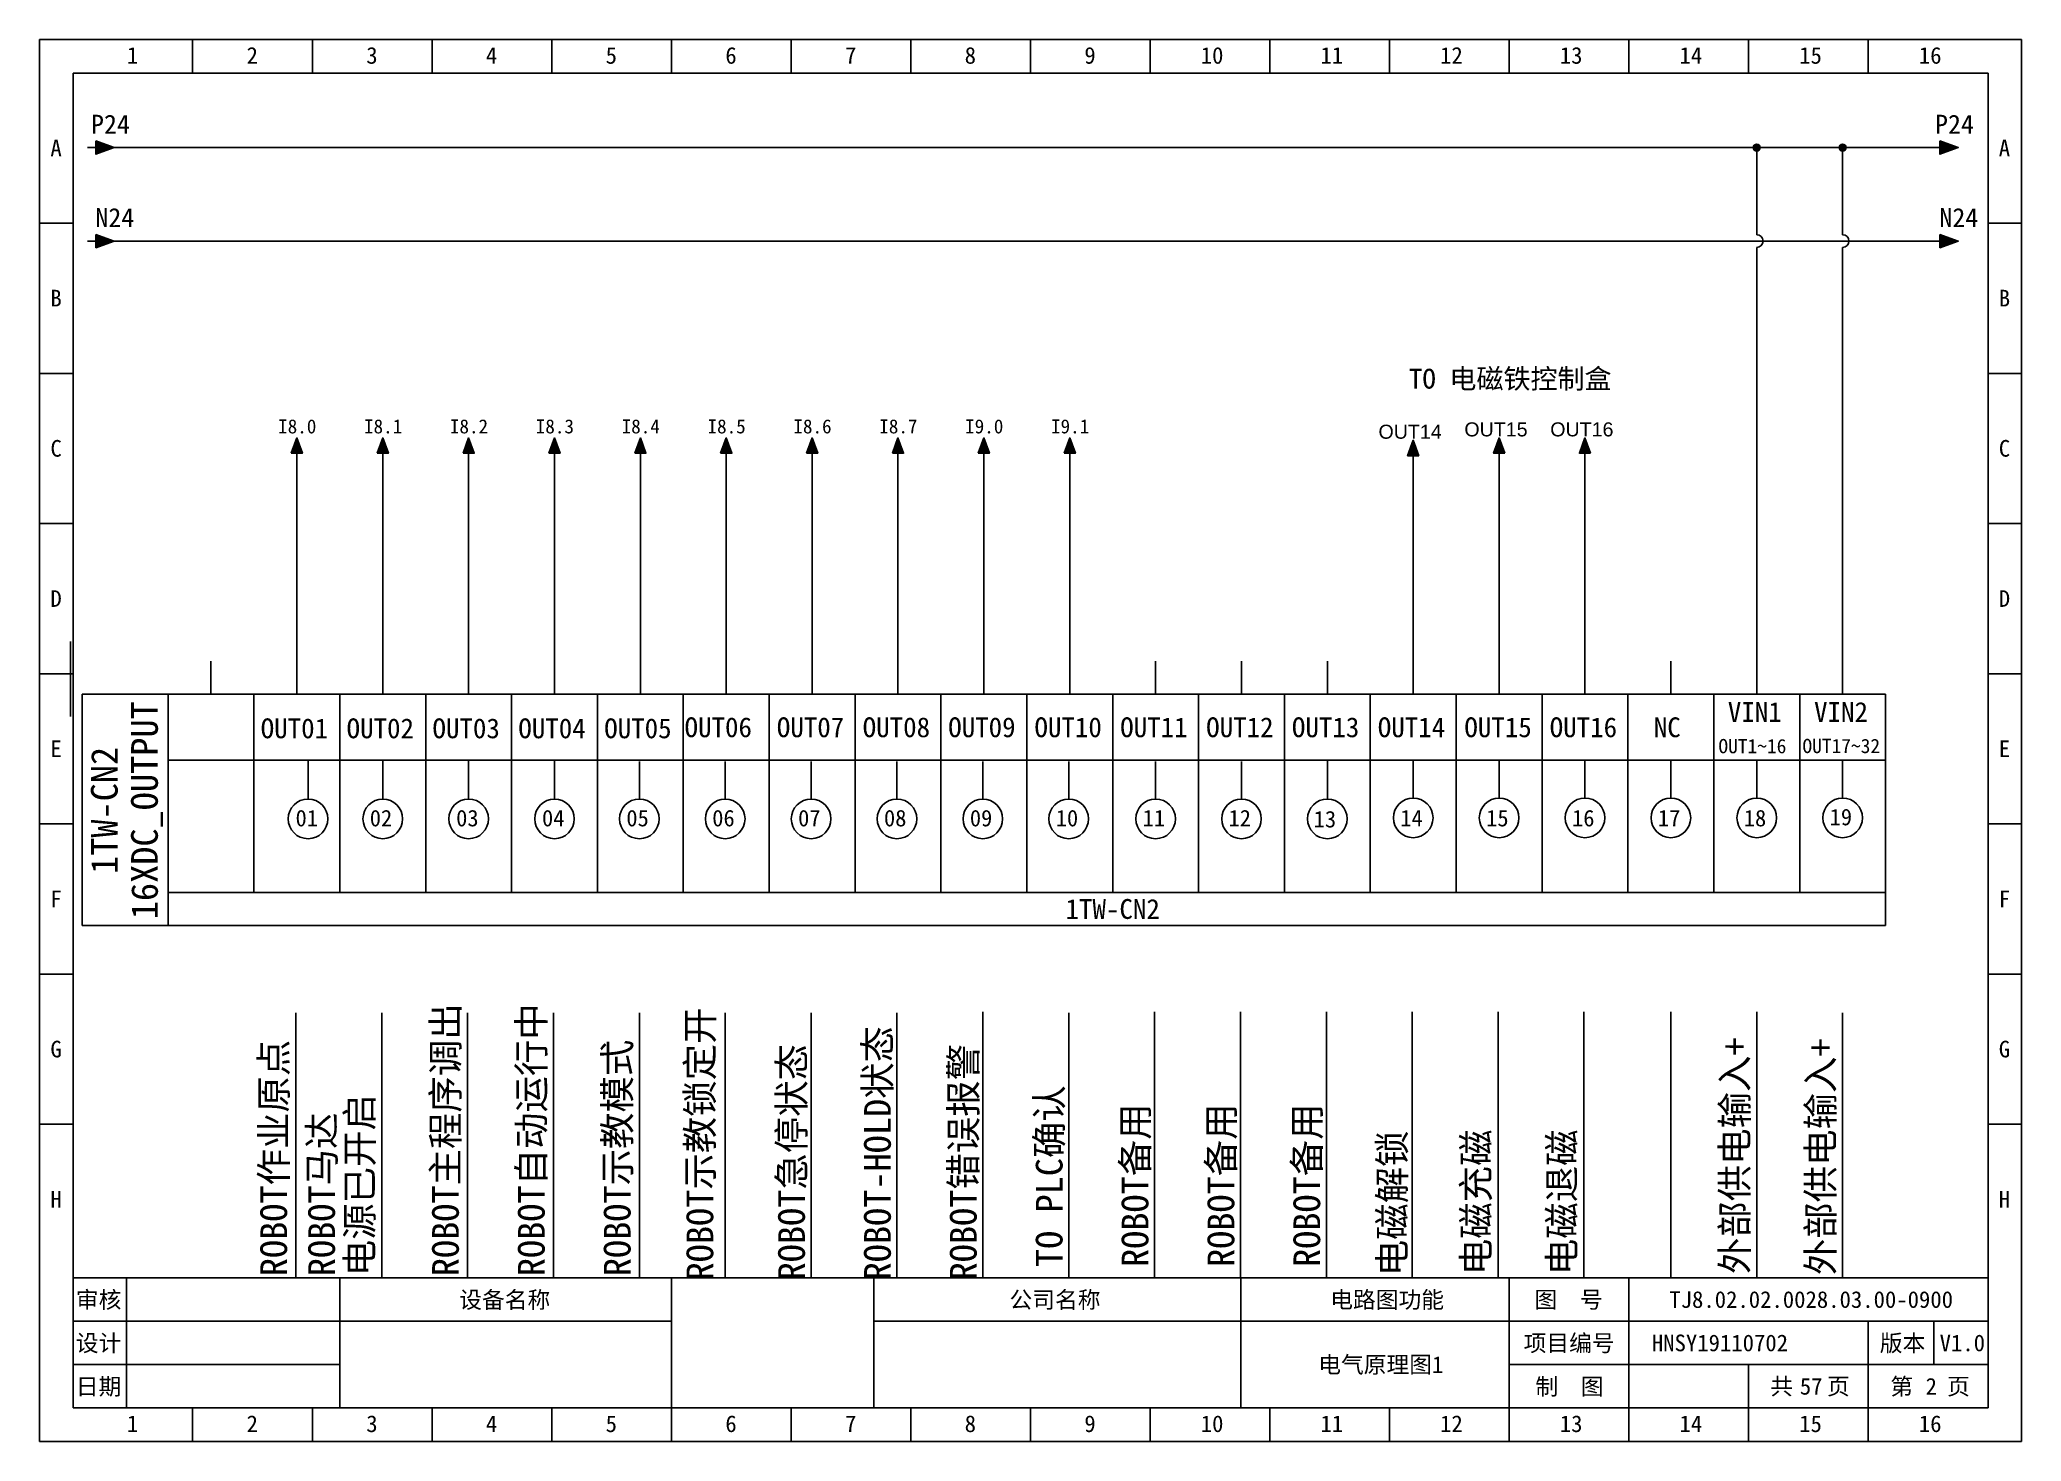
# Model space of a CAD drawing. Header units: millimetres. Extents: x 914 to 910632, y -176 to 682692.
# Drawn here: x 3910 to 4207, y 3046.2 to 3256.2 of the extents above; entities that cross this region are included whole.
import ezdxf
from ezdxf.enums import TextEntityAlignment as Align

# ---------------------------------------------------------------- set-up
doc = ezdxf.new("R2010")
doc.units = ezdxf.units.MM
doc.layers.add('EPLAN311', color=1, linetype='Continuous', lineweight=25)
doc.styles.get("Standard").update_dxf_attribs({"font": 'arial.ttf'})
doc.styles.add('宋体', font='')
doc.styles.get('宋体').set_extended_font_data('宋体')

msp = doc.modelspace()

# ---------------------------------------------------------------- texts
at = {"style": '宋体'}
for s, height, p in [('OUT01', 2.97, (3943.104, 3151.557)), ('OUT02', 2.97, (3955.974, 3151.557)), ('OUT03', 2.97, (3968.844, 3151.557)), ('OUT04', 2.97, (3981.714, 3151.557)), ('OUT05', 2.97, (3994.584, 3151.557)), ('OUT06', 2.97, (4006.626, 3151.716)), ('OUT07', 2.97, (4020.453, 3151.716)), ('OUT08', 2.97, (4033.323, 3151.716)), ('OUT09', 2.97, (4046.136, 3151.716)), ('OUT10', 2.97, (4059.063, 3151.716)), ('OUT11', 2.97, (4071.909, 3151.716)), ('OUT12', 2.97, (4084.795, 3151.716)), ('OUT13', 2.97, (4097.649, 3151.716)), ('OUT14', 2.97, (4110.519, 3151.716)), ('OUT15', 2.97, (4123.496, 3151.716)), ('OUT16', 2.97, (4136.283, 3151.716)), ('NC', 2.97, (4151.885, 3151.716)), ('VIN1', 2.97, (4162.976, 3154.01)), ('VIN2', 2.97, (4175.904, 3154.01)), ('OUT1~16', 2.1384, (4161.57, 3149.309)), ('OUT17~32', 2.1384, (4174.164, 3149.331)), ('01', 2.475, (3948.322, 3138.356)), ('02', 2.475, (3959.447, 3138.355)), ('03', 2.475, (3972.392, 3138.355)), ('04', 2.475, (3985.262, 3138.356)), ('05', 2.475, (3997.901, 3138.355)), ('06', 2.475, (4010.771, 3138.355)), ('07', 2.475, (4023.641, 3138.355)), ('08', 2.475, (4036.511, 3138.355)), ('09', 2.475, (4049.381, 3138.355)), ('10', 2.475, (4062.251, 3138.355)), ('11', 2.475, (4075.277, 3138.355)), ('12', 2.475, (4088.147, 3138.355)), ('13', 2.475, (4100.91, 3138.196)), ('14', 2.475, (4113.887, 3138.355)), ('15', 2.475, (4126.757, 3138.355)), ('16', 2.475, (4139.627, 3138.355)), ('17', 2.475, (4152.497, 3138.355)), ('18', 2.475, (4165.367, 3138.355)), ('19', 2.475, (4178.237, 3138.515))]:
    msp.add_text(s, height=height, dxfattribs=at).set_placement(p)
at = {"color": 0, "style": '宋体'}
for s, rotation, p in [('ROBOT主程序调出', 89.99653, (3972.793, 3070.961)), ('ROBOT自动运行中', 89.99653, (3985.663, 3070.961)), ('ROBOT示教锁定开', 90, (4010.924, 3070.321)), ('ROBOT-HOLD状态', 89.99653, (4037.531, 3070.327)), ('ROBOT作业原点', 89.99653, (3947.053, 3070.961)), ('ROBOT示教模式', 89.99653, (3998.533, 3070.961)), ('ROBOT急停状态', 89.99653, (4024.661, 3070.327)), ('ROBOT错误报警', 89.99653, (4050.401, 3070.327)), ('TO PLC确认', 89.99653, (4063.271, 3072.335)), ('ROBOT马达', 89.99653, (3954.234, 3070.961)), ('电源已开启', 89.99653, (3959.923, 3070.961)), ('ROBOT备用', 89.99653, (4076.141, 3072.335)), ('ROBOT备用', 89.99653, (4089.011, 3072.335)), ('ROBOT备用', 89.99653, (4101.881, 3072.335))]:
    msp.add_text(s, height=4, rotation=rotation, dxfattribs=at).set_placement(p)
at = {"style": '宋体'}
for s, p in [('外部供电输入+', (4165.998, 3071.28)), ('外部供电输入+', (4178.868, 3071.12)), ('电磁解锁', (4114.653, 3070.961)), ('电磁充磁', (4127.233, 3071.12)), ('电磁退磁', (4140.103, 3071.12))]:
    msp.add_text(s, height=4, rotation=89.99653, dxfattribs=at).set_placement(p)
at = {"char_height": 2.97, "attachment_point": 5, "style": '宋体'}
for s, width, insert in [('TO 电磁铁控制盒', 47.4123, (4130.37, 3205.263)), ('1TW-CN2', 2.52587, (4070.788, 3125.955))]:
    msp.add_mtext_dynamic_manual_height_columns(s, width=width, gutter_width=12.5, heights=[0], dxfattribs=dict(at, insert=insert))
at = {"style": '宋体'}
for tag, p in [('16XDC_OUTPUT', (3925.681, 3140.766)), ('1TW-CN2', (3919.665, 3140.746))]:
    msp.add_attdef(tag, text='封页', height=4, rotation=90, dxfattribs=at).set_placement(p, align=Align.MIDDLE_CENTER)
for tag, text, p in [('TJ8.02.02.0028.03.00-0900', 'TJ8.01.01.0181.00.01-0900', (4175.471, 3067.469)), ('HNSY19110702', 'HNSY19110702', (4161.799, 3060.969)), ('V1.0', '1.0', (4198.122, 3060.969)), ('电气原理图1', '封页', (4110.971, 3057.719)), ('57', '01', (4175.471, 3054.469)), ('2', '01', (4193.471, 3054.469))]:
    msp.add_attdef(tag, text=text, height=2.5, dxfattribs=at).set_placement(p, align=Align.MIDDLE_CENTER)

# ---------------------------------------------------------------- blocks, each defined once
blk = doc.blocks.new('EPLSYM_LibrarySPECIAL_Symbol8_Variant0_Placement1')
at = {"linetype": 'Continuous', "lineweight": 25, "ltscale": 4}
blk.add_hatch(color=1, dxfattribs=at).paths.add_polyline_path([(-0.75, 1), (2, 0), (-0.75, -1)], flags=0)
at = {"color": 1, "linetype": 'Continuous', "lineweight": 25, "ltscale": 4}
blk.add_line((-2, 0), (-0.75, 0), dxfattribs=at)
blk.add_lwpolyline([(-0.75, 1), (2, 0), (-0.75, -1)], close=True, dxfattribs=at)
at = {"color": 5}
blk.add_attdef('70_20010', text='', height=2.85, dxfattribs=at).set_placement((3, 0), align=Align.MIDDLE_LEFT)
at = {"color": 73}
for tag, p in [('70_24350', (33.76, 0)), ('70_24300', (72.31, 0))]:
    blk.add_attdef(tag, text='', height=2.06, dxfattribs=at).set_placement(p, align=Align.MIDDLE_LEFT)
blk = doc.blocks.new('箭头下')
at = {"layer": 'EPLAN311', "linetype": 'Continuous', "lineweight": 25, "ltscale": 4}
blk.add_hatch(color=1, dxfattribs=at).paths.add_polyline_path([(-0.7, -0.875), (0, -2.8), (0.7, -0.875)], flags=0)
at = {"layer": 'EPLAN311', "color": 1, "linetype": 'Continuous', "lineweight": 25, "ltscale": 4}
blk.add_line((0, 0), (0, -0.875), dxfattribs=at)
blk.add_lwpolyline([(-0.7, -0.875), (0, -2.8), (0.7, -0.875)], close=True, dxfattribs=at)
at = {"color": 5}
blk.add_attdef('70_20010', text='', height=1.7535, dxfattribs=at).set_placement((0, -3.8507), align=Align.TOP_CENTER)
blk = doc.blocks.new('*U388')
blk.add_line((-2.5, 0), (2.5, 0))
blk = doc.blocks.new('*U389')
at = {"color": 0, "linetype": 'ByBlock', "lineweight": -2, "transparency": 16777216}
for p in [(0, 0), (0, -22.5), (0, -45), (0, -67.5), (0, -90), (0, -112.5), (0, -135)]:
    blk.add_blockref('*U388', p, dxfattribs=at)
blk = doc.blocks.new('*U390')
blk.add_line((-2.5, 0), (2.5, 0))
blk = doc.blocks.new('*U391')
at = {"color": 0, "linetype": 'ByBlock', "lineweight": -2, "transparency": 16777216}
for p in [(0, 0), (0, -22.5), (0, -45), (0, -67.5), (0, -90), (0, -112.5), (0, -135)]:
    blk.add_blockref('*U390', p, dxfattribs=at)
blk = doc.blocks.new('制图图框')
for p, q in [((-2700.08, 789.32), (-2403.08, 789.32)), ((-2700.08, 579.32), (-2700.08, 789.32)), ((-2700.08, 789.32), (-2700.08, 784.32)), ((-2700.08, 789.32), (-2695.08, 789.32)), ((-2677.15, 789.32), (-2677.15, 784.32)), ((-2659.21, 789.32), (-2659.21, 784.32)), ((-2641.27, 789.32), (-2641.27, 784.32)), ((-2623.33, 789.32), (-2623.33, 784.32)), ((-2605.4, 789.32), (-2605.4, 784.32)), ((-2587.46, 789.32), (-2587.46, 784.32)), ((-2569.52, 789.32), (-2569.52, 784.32)), ((-2551.58, 789.32), (-2551.58, 784.32)), ((-2533.65, 789.32), (-2533.65, 784.32)), ((-2515.71, 789.32), (-2515.71, 784.32)), ((-2497.77, 789.32), (-2497.77, 784.32)), ((-2479.83, 789.32), (-2479.83, 784.32)), ((-2461.9, 789.32), (-2461.9, 784.32)), ((-2443.96, 789.32), (-2443.96, 784.32)), ((-2426.02, 789.32), (-2426.02, 784.32)), ((-2403.08, 789.32), (-2403.08, 579.32)), ((-2403.08, 789.32), (-2403.08, 784.32)), ((-2695.08, 784.32), (-2408.08, 784.32)), ((-2695.08, 584.32), (-2695.08, 784.32)), ((-2408.08, 784.32), (-2408.08, 584.32)), ((-2408.08, 603.82), (-2695.08, 603.82)), ((-2687.08, 603.82), (-2687.08, 584.32)), ((-2655.08, 603.82), (-2655.08, 584.32)), ((-2655.08, 603.82), (-2655.08, 584.32)), ((-2605.4, 579.32), (-2605.4, 603.82)), ((-2575.08, 603.82), (-2575.08, 584.32)), ((-2575.08, 603.82), (-2575.08, 584.32)), ((-2575.08, 603.82), (-2575.08, 584.32)), ((-2520.08, 603.82), (-2520.08, 584.32)), ((-2479.83, 579.32), (-2479.83, 603.82)), ((-2461.9, 579.32), (-2461.9, 603.82)), ((-2655.08, 597.32), (-2695.08, 597.32)), ((-2605.4, 597.32), (-2655.08, 597.32)), ((-2408.08, 597.32), (-2575.08, 597.32)), ((-2426.02, 579.32), (-2426.02, 597.32)), ((-2416.18, 597.32), (-2416.18, 590.82)), ((-2655.08, 590.82), (-2695.08, 590.82)), ((-2408.08, 590.82), (-2479.83, 590.82)), ((-2443.96, 579.32), (-2443.96, 590.82)), ((-2695.08, 584.32), (-2408.08, 584.32)), ((-2677.15, 579.32), (-2677.15, 584.32)), ((-2659.21, 579.32), (-2659.21, 584.32)), ((-2641.27, 579.32), (-2641.27, 584.32)), ((-2623.33, 579.32), (-2623.33, 584.32)), ((-2587.46, 579.32), (-2587.46, 584.32)), ((-2569.52, 579.32), (-2569.52, 584.32)), ((-2551.58, 579.32), (-2551.58, 584.32)), ((-2533.65, 579.32), (-2533.65, 584.32)), ((-2515.71, 579.32), (-2515.71, 584.32)), ((-2497.77, 579.32), (-2497.77, 584.32)), ((-2403.08, 579.32), (-2700.08, 579.32))]:
    blk.add_line(p, q)
blk.add_blockref('*U389', (-2697.58, 761.82))
at = {"xscale": -1}
blk.add_blockref('*U391', (-2405.58, 761.82), dxfattribs=at)
at = {"style": '宋体'}
for s, p in [('1', (-2687.01, 785.71)), ('2', (-2669.07, 785.71)), ('3', (-2651.13, 785.71)), ('4', (-2633.2, 785.71)), ('5', (-2615.26, 785.71)), ('6', (-2597.32, 785.71)), ('7', (-2579.38, 785.71)), ('8', (-2561.45, 785.71)), ('9', (-2543.51, 785.71)), ('10', (-2526.07, 785.71)), ('11', (-2508.13, 785.71)), ('12', (-2490.2, 785.71)), ('13', (-2472.26, 785.71)), ('14', (-2454.32, 785.71)), ('15', (-2436.38, 785.71)), ('16', (-2418.45, 785.71)), ('A', (-2698.47, 771.84)), ('A', (-2406.47, 771.84)), ('B', (-2698.47, 749.34)), ('B', (-2406.47, 749.34)), ('C', (-2698.47, 726.84)), ('C', (-2406.47, 726.84)), ('D', (-2698.47, 704.34)), ('D', (-2406.47, 704.34)), ('E', (-2698.47, 681.84)), ('E', (-2406.47, 681.84)), ('F', (-2698.47, 659.34)), ('F', (-2406.47, 659.34)), ('G', (-2698.47, 636.84)), ('G', (-2406.47, 636.84)), ('H', (-2698.47, 614.34)), ('H', (-2406.47, 614.34)), ('审核', (-2694.65, 599.29)), ('设备名称', (-2637.2, 599.28)), ('公司名称', (-2554.73, 599.29)), ('电路图功能', (-2506.66, 599.29)), ('图  号', (-2476.05, 599.3)), ('设计', (-2694.66, 592.79)), ('项目编号', (-2477.68, 592.79)), ('版本', (-2424.3, 592.79)), ('日期', (-2694.66, 586.29)), ('制  图', (-2475.91, 586.28)), ('共   页', (-2440.72, 586.31)), ('第   页', (-2422.72, 586.3)), ('1', (-2687.01, 580.71)), ('2', (-2669.07, 580.71)), ('3', (-2651.13, 580.71)), ('4', (-2633.2, 580.71)), ('5', (-2615.26, 580.71)), ('6', (-2597.32, 580.71)), ('7', (-2579.38, 580.71)), ('8', (-2561.45, 580.71)), ('9', (-2543.51, 580.71)), ('10', (-2526.07, 580.71)), ('11', (-2508.13, 580.71)), ('12', (-2490.2, 580.71)), ('13', (-2472.26, 580.71)), ('14', (-2454.32, 580.71)), ('15', (-2436.38, 580.71)), ('16', (-2418.45, 580.71))]:
    blk.add_text(s, height=2.5, dxfattribs=at).set_placement(p)

# ---------------------------------------------------------------- hatches: boundary and pattern name
at = {"layer": 'EPLAN311', "ltscale": 4}
h = msp.add_hatch(color=1, dxfattribs=at)
edge = h.paths.add_edge_path()
edge.add_arc((4167.314, 3240.051), 0.52, 0, 360)
h = msp.add_hatch(color=1, dxfattribs=at)
edge = h.paths.add_edge_path()
edge.add_arc((4180.184, 3240.051), 0.52, 0, 360)

# ---------------------------------------------------------------- linework, layer by layer
at = {"color": 0}
for p, q in [((3921.135, 3240.051), (4193.516, 3240.044)), ((4167.313, 3226.999), (4167.314, 3240.052)), ((4180.183, 3226.999), (4180.184, 3240.052)), ((3921.153, 3226.044), (4193.516, 3226.044)), ((3914.614, 3166.06), (3914.614, 3154.81))]:
    msp.add_line(p, q, dxfattribs=at)
for p, q in [((4167.313, 3163.101), (4167.313, 3225.089)), ((4180.183, 3163.101), (4180.183, 3225.089)), ((3948.523, 3163.101), (3948.523, 3193.193)), ((3961.393, 3163.101), (3961.393, 3193.193)), ((3974.263, 3163.101), (3974.263, 3193.193)), ((3987.133, 3163.101), (3987.133, 3193.193)), ((4000.003, 3163.101), (4000.003, 3193.193)), ((4012.873, 3163.101), (4012.873, 3193.193)), ((4025.743, 3163.101), (4025.743, 3193.193)), ((4038.613, 3163.101), (4038.613, 3193.193)), ((4051.483, 3163.101), (4051.483, 3193.193)), ((4064.353, 3163.101), (4064.353, 3193.193)), ((4115.833, 3162.75), (4115.833, 3192.842)), ((4128.703, 3163.101), (4128.703, 3193.193)), ((4141.573, 3163.101), (4141.573, 3193.193)), ((3935.653, 3163.101), (3935.653, 3158.151)), ((3948.523, 3163.101), (3948.523, 3158.151)), ((3961.393, 3163.101), (3961.393, 3158.151)), ((3974.263, 3158.155), (3974.263, 3163.105)), ((3987.133, 3163.101), (3987.133, 3158.151)), ((4000.003, 3163.101), (4000.003, 3158.151)), ((4012.873, 3163.101), (4012.873, 3158.151)), ((4025.743, 3163.101), (4025.743, 3158.151)), ((4038.613, 3163.101), (4038.613, 3158.151)), ((4051.483, 3163.101), (4051.483, 3158.151)), ((4064.353, 3163.101), (4064.353, 3158.151)), ((4077.223, 3158.151), (4077.223, 3163.101)), ((4090.093, 3163.101), (4090.093, 3158.151)), ((4090.093, 3163.101), (4090.093, 3158.151)), ((4102.963, 3163.101), (4102.963, 3158.151)), ((4115.833, 3163.101), (4115.833, 3158.151)), ((4128.703, 3158.151), (4128.703, 3163.101)), ((4141.573, 3158.151), (4141.573, 3163.101)), ((4154.443, 3158.151), (4154.443, 3163.101)), ((4167.313, 3158.151), (4167.313, 3163.101)), ((4180.183, 3158.151), (4180.183, 3163.101)), ((3916.348, 3158.151), (4186.618, 3158.151)), ((3916.348, 3123.501), (3916.348, 3158.151)), ((3916.348, 3158.151), (3916.348, 3123.501)), ((3929.218, 3158.151), (3929.218, 3123.501)), ((3942.088, 3158.151), (3942.088, 3128.451)), ((3954.958, 3158.151), (3954.958, 3128.451)), ((3967.828, 3158.151), (3967.828, 3128.451)), ((3980.698, 3158.151), (3980.698, 3128.451)), ((3993.568, 3128.451), (3993.568, 3158.151)), ((4006.438, 3128.451), (4006.438, 3158.151)), ((4019.308, 3158.151), (4019.308, 3128.451)), ((4032.178, 3158.151), (4032.178, 3128.451)), ((4045.048, 3158.151), (4045.048, 3128.451)), ((4057.918, 3158.151), (4057.918, 3128.43)), ((4070.788, 3158.151), (4070.788, 3128.451)), ((4083.658, 3158.151), (4083.658, 3128.451)), ((4096.528, 3158.151), (4096.528, 3128.451)), ((4109.398, 3158.151), (4109.398, 3128.451)), ((4122.268, 3158.151), (4122.268, 3128.451)), ((4135.138, 3158.151), (4135.138, 3128.451)), ((4148.008, 3158.151), (4148.008, 3128.451)), ((4160.878, 3158.151), (4160.878, 3128.451)), ((4173.748, 3158.151), (4173.748, 3128.451)), ((4186.618, 3158.151), (4186.618, 3123.501)), ((3929.218, 3148.251), (4186.618, 3148.251)), ((3950.193, 3142.442), (3950.193, 3148.251)), ((3961.393, 3142.442), (3961.393, 3148.251)), ((3974.263, 3142.442), (3974.263, 3148.251)), ((3987.133, 3142.442), (3987.133, 3148.251)), ((4102.963, 3142.442), (4102.963, 3148.251)), ((4115.833, 3142.601), (4115.833, 3148.251)), ((4128.703, 3142.601), (4128.703, 3148.251)), ((4141.573, 3142.601), (4141.573, 3148.251)), ((4154.443, 3142.601), (4154.443, 3148.251)), ((4167.313, 3142.601), (4167.313, 3148.251)), ((4180.183, 3142.601), (4180.183, 3148.251)), ((3999.848, 3142.442), (3999.848, 3148.092)), ((4012.718, 3142.442), (4012.718, 3148.092)), ((4025.588, 3142.442), (4025.588, 3148.092)), ((4038.458, 3142.442), (4038.458, 3148.092)), ((4051.328, 3142.442), (4051.328, 3148.092)), ((4064.198, 3142.442), (4064.198, 3148.092)), ((4077.223, 3142.442), (4077.223, 3148.092)), ((4090.093, 3142.442), (4090.093, 3148.092)), ((4186.618, 3128.451), (3929.218, 3128.451)), ((4186.618, 3123.501), (3916.348, 3123.501)), ((3948.368, 3070.719), (3948.368, 3110.419)), ((3961.238, 3070.719), (3961.238, 3110.419)), ((3974.108, 3070.719), (3974.108, 3110.419)), ((3986.978, 3070.719), (3986.978, 3110.419)), ((3999.848, 3070.719), (3999.848, 3110.419)), ((4012.718, 3070.719), (4012.718, 3110.419)), ((4025.588, 3070.719), (4025.588, 3110.419)), ((4038.458, 3070.719), (4038.458, 3110.419)), ((4051.328, 3070.879), (4051.328, 3110.578)), ((4064.198, 3070.719), (4064.198, 3110.419)), ((4077.068, 3070.879), (4077.068, 3110.578)), ((4089.938, 3070.879), (4089.938, 3110.578)), ((4102.808, 3110.578), (4102.808, 3070.879)), ((4115.678, 3110.578), (4115.678, 3070.879)), ((4128.548, 3110.578), (4128.548, 3070.879)), ((4141.418, 3110.578), (4141.418, 3070.879)), ((4154.443, 3110.578), (4154.443, 3070.879)), ((4167.313, 3110.578), (4167.313, 3070.879)), ((4180.183, 3070.719), (4180.183, 3110.419))]:
    msp.add_line(p, q)
for centre in [(3950.193, 3139.472), (3961.393, 3139.472), (3974.263, 3139.472), (3987.133, 3139.472), (3999.848, 3139.472), (4012.718, 3139.472), (4025.588, 3139.472), (4038.458, 3139.472), (4051.328, 3139.472), (4064.198, 3139.472), (4077.223, 3139.472), (4090.093, 3139.472), (4102.963, 3139.472), (4115.833, 3139.631), (4128.703, 3139.631), (4141.573, 3139.631), (4154.443, 3139.631), (4167.313, 3139.631), (4180.183, 3139.631)]:
    msp.add_circle(centre, 2.97)
for centre in [(4167.313, 3226.044), (4180.183, 3226.044)]:
    msp.add_arc(centre, 0.955, 270, 90)
at = {"layer": 'EPLAN311', "color": 1, "ltscale": 4}
for centre in [(4167.314, 3240.051), (4180.184, 3240.051)]:
    msp.add_circle(centre, 0.52, dxfattribs=at)

# ---------------------------------------------------------------- block references
msp.add_blockref('制图图框', (6610.055, 2466.901))
at = {"color": 7}
ref = msp.add_blockref('EPLSYM_LibrarySPECIAL_Symbol8_Variant0_Placement1', (3919.153, 3240.045), dxfattribs=at)
ref.add_attrib('70_20010', 'P24', dxfattribs={"color": 5, "height": 2.8548, "style": '宋体'}).set_placement((3917.669, 3243.544), align=Align.MIDDLE_LEFT)
ref = msp.add_blockref('EPLSYM_LibrarySPECIAL_Symbol8_Variant0_Placement1', (4195.516, 3240.044), dxfattribs=at)
ref.add_attrib('70_20010', 'P24', dxfattribs={"color": 5, "height": 2.8548, "style": '宋体'}).set_placement((4194.032, 3243.544), align=Align.MIDDLE_LEFT)
ref = msp.add_blockref('EPLSYM_LibrarySPECIAL_Symbol8_Variant0_Placement1', (3919.153, 3226.044), dxfattribs=at)
ref.add_attrib('70_20010', 'N24', dxfattribs={"color": 5, "height": 2.8548, "style": '宋体'}).set_placement((3918.327, 3229.557), align=Align.MIDDLE_LEFT)
ref = msp.add_blockref('EPLSYM_LibrarySPECIAL_Symbol8_Variant0_Placement1', (4195.516, 3226.044), dxfattribs=at)
ref.add_attrib('70_20010', 'N24', dxfattribs={"color": 5, "height": 2.8548, "style": '宋体'}).set_placement((4194.689, 3229.557), align=Align.MIDDLE_LEFT)
ref = msp.add_blockref('箭头下', (3948.523, 3193.193), dxfattribs=dict(xscale=-1.2, yscale=1.2, zscale=1.2, rotation=180))
ref.add_attrib('70_20010', 'I8.0', dxfattribs={"color": 5, "height": 2.1042, "style": '宋体'}).set_placement((3948.579, 3196.598), align=Align.BOTTOM_CENTER)
ref = msp.add_blockref('箭头下', (3961.393, 3193.193), dxfattribs=dict(xscale=-1.2, yscale=1.2, zscale=1.2, rotation=180))
ref.add_attrib('70_20010', 'I8.1', dxfattribs={"color": 5, "height": 2.1042, "style": '宋体'}).set_placement((3961.449, 3196.598), align=Align.BOTTOM_CENTER)
ref = msp.add_blockref('箭头下', (3974.263, 3193.193), dxfattribs=dict(xscale=-1.2, yscale=1.2, zscale=1.2, rotation=180))
ref.add_attrib('70_20010', 'I8.2', dxfattribs={"color": 5, "height": 2.1042, "style": '宋体'}).set_placement((3974.319, 3196.598), align=Align.BOTTOM_CENTER)
ref = msp.add_blockref('箭头下', (3987.133, 3193.193), dxfattribs=dict(xscale=-1.2, yscale=1.2, zscale=1.2, rotation=180))
ref.add_attrib('70_20010', 'I8.3', dxfattribs={"color": 5, "height": 2.1042, "style": '宋体'}).set_placement((3987.189, 3196.598), align=Align.BOTTOM_CENTER)
ref = msp.add_blockref('箭头下', (4000.003, 3193.193), dxfattribs=dict(xscale=-1.2, yscale=1.2, zscale=1.2, rotation=180))
ref.add_attrib('70_20010', 'I8.4', dxfattribs={"color": 5, "height": 2.1042, "style": '宋体'}).set_placement((4000.059, 3196.598), align=Align.BOTTOM_CENTER)
ref = msp.add_blockref('箭头下', (4012.873, 3193.193), dxfattribs=dict(xscale=-1.2, yscale=1.2, zscale=1.2, rotation=180))
ref.add_attrib('70_20010', 'I8.5', dxfattribs={"color": 5, "height": 2.1042, "style": '宋体'}).set_placement((4012.929, 3196.598), align=Align.BOTTOM_CENTER)
ref = msp.add_blockref('箭头下', (4025.743, 3193.193), dxfattribs=dict(xscale=-1.2, yscale=1.2, zscale=1.2, rotation=180))
ref.add_attrib('70_20010', 'I8.6', dxfattribs={"color": 5, "height": 2.1042, "style": '宋体'}).set_placement((4025.799, 3196.598), align=Align.BOTTOM_CENTER)
ref = msp.add_blockref('箭头下', (4038.613, 3193.193), dxfattribs=dict(xscale=-1.2, yscale=1.2, zscale=1.2, rotation=180))
ref.add_attrib('70_20010', 'I8.7', dxfattribs={"color": 5, "height": 2.1042, "style": '宋体'}).set_placement((4038.669, 3196.598), align=Align.BOTTOM_CENTER)
ref = msp.add_blockref('箭头下', (4051.483, 3193.193), dxfattribs=dict(xscale=-1.2, yscale=1.2, zscale=1.2, rotation=180))
ref.add_attrib('70_20010', 'I9.0', dxfattribs={"color": 5, "height": 2.1042, "style": '宋体'}).set_placement((4051.539, 3196.598), align=Align.BOTTOM_CENTER)
ref = msp.add_blockref('箭头下', (4064.353, 3193.193), dxfattribs=dict(xscale=-1.2, yscale=1.2, zscale=1.2, rotation=180))
ref.add_attrib('70_20010', 'I9.1', dxfattribs={"color": 5, "height": 2.1042, "style": '宋体'}).set_placement((4064.409, 3196.598), align=Align.BOTTOM_CENTER)
ref = msp.add_blockref('箭头下', (4128.703, 3193.193), dxfattribs=dict(xscale=1.2, yscale=1.2, zscale=1.2, rotation=180))
ref.add_attrib('70_20010', 'OUT15', dxfattribs={"color": 5, "height": 2.1042}).set_placement((4128.232, 3198.882), align=Align.TOP_CENTER)
ref = msp.add_blockref('箭头下', (4141.573, 3193.193), dxfattribs=dict(xscale=1.2, yscale=1.2, zscale=1.2, rotation=180))
ref.add_attrib('70_20010', 'OUT16', dxfattribs={"color": 5, "height": 2.1042}).set_placement((4141.102, 3198.883), align=Align.TOP_CENTER)
ref = msp.add_blockref('箭头下', (4115.833, 3192.842), dxfattribs=dict(xscale=1.2, yscale=1.2, zscale=1.2, rotation=180))
ref.add_attrib('70_20010', 'OUT14', dxfattribs={"color": 5, "height": 2.1042}).set_placement((4115.362, 3198.532), align=Align.TOP_CENTER)

msp.set_redraw_order([(e.dxf.handle, doc.entitydb.next_handle()) for e in msp.query("TEXT MTEXT ATTDEF DIMENSION ARC_DIMENSION")])  # texts and dimensions are drawn at this point

doc.saveas('drawing.dxf')
